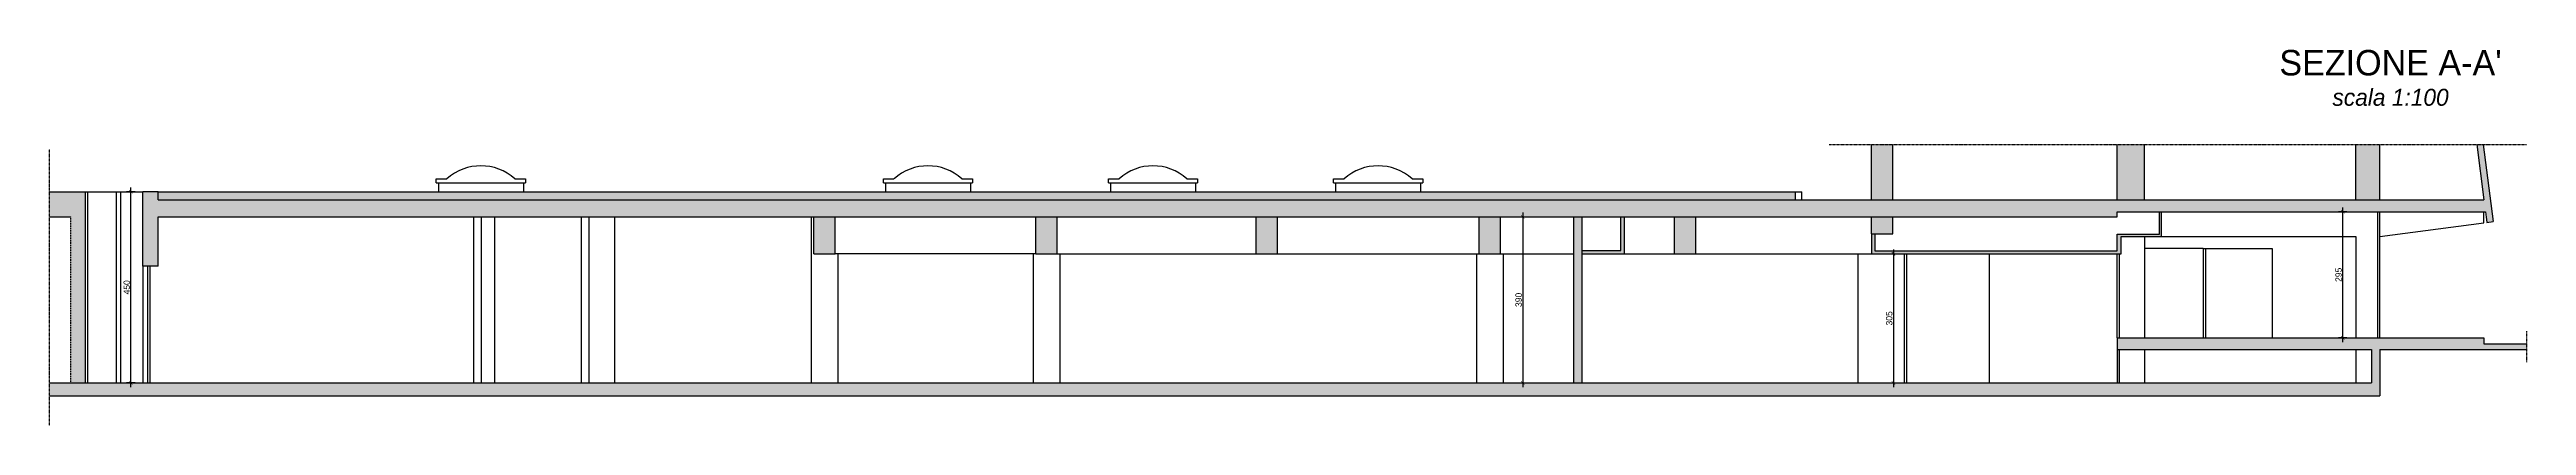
# Model space of a CAD drawing. Header units: millimetres. Extents: x 515 to 43442, y -1882 to 9936.
# Drawn here: x 765 to 6597, y 5268 to 6153 of the extents above; entities that cross this region are included whole.
import ezdxf

# ---------------------------------------------------------------- set-up
doc = ezdxf.new("R2010")
doc.units = ezdxf.units.MM
doc.linetypes.add('35', pattern=[1.5, 0.5, -0.25, 0.5, -0.25])
doc.linetypes.add('DASHDOT2', pattern=[0.5, 0.25, -0.125, 0, -0.125])
doc.layers.get('Defpoints').update_dxf_attribs({"color": 31})
for name, color, linetype in [('CAMP', 5, 'Continuous'), ('CAMP murantico', 161, 'Continuous'), ('INF', 8, 'Continuous'), ('Interni S', 2, 'Continuous'), ('PROS', 9, 'Continuous'), ('Q_100_ESECUTIVO', 3, 'Continuous'), ('SEZ', 170, 'Continuous'), ('Testi', 7, 'Continuous')]:
    doc.layers.add(name, color=color, linetype=linetype)
doc.layers.add('CAMP sez', color=9, linetype='Continuous', lineweight=15, true_color=0xbdbdbd)
doc.styles.add('T_ESE_q100', font='bahnschrift.ttf', dxfattribs={"height": 15})
doc.dimstyles.new('Quote al 100 arrotondate', dxfattribs={"dimscale": 0, "dimtxt": 15, "dimasz": 8, "dimexe": 10, "dimexo": 10, "dimgap": 2, "dimtad": 1, "dimdec": 0, "dimrnd": 5, "dimzin": 0, "dimdsep": 46, "dimtxsty": 'T_ESE_q100', "dimblk": 'ARCHTICK', "dimcen": 0.09, "dimdle": 10, "dimadec": 0, "dimazin": 0, "dimtfac": 1, "dimtdec": 0, "dimtofl": 0, "dimtmove": 2, "dimatfit": 3, "dimldrblk": 'ARCHTICK', "dimfxl": 10, "dimfxlon": 1, "dimtolj": 1, "dimtzin": 0, "dimlwd": -1, "dimlwe": -1, "dimarcsym": 0})

msp = doc.modelspace()

# ---------------------------------------------------------------- texts
at = {"layer": 'Testi', "attachment_point": 5, "style": 'T_ESE_q100'}
for s, insert, char_height in [("SEZIONE A-A'", (6276.7, 6121.6), 60), ('{\\fBahnschrift Light|b0|i1|c0|p34;scala 1:100}', (6276.7, 6040.3), 40)]:
    msp.add_mtext(s, dxfattribs=dict(at, insert=insert, char_height=char_height))

# ---------------------------------------------------------------- blocks, each defined once
blk = doc.blocks.new('_ArchTick')
at = {"color": 0, "linetype": 'ByBlock', "const_width": 0.15}
blk.add_lwpolyline([(-0.5, -0.5), (0.5, 0.5)], dxfattribs=at)
blk = doc.blocks.new('*D80')
at = {"layer": 'Defpoints', "color": 0, "transparency": 16777216}
for p in [(6164.1, 5771.4), (6194.7, 5771.4), (6194.7, 5474.4)]:
    blk.add_point(p, dxfattribs=at)
at = {"layer": 'Q_100_ESECUTIVO', "color": 0, "transparency": 16777216}
for p, q in [((6164.1, 5464.4), (6164.1, 5781.4)), ((6174.1, 5771.4), (6154.1, 5771.4)), ((6174.1, 5474.4), (6154.1, 5474.4))]:
    blk.add_line(p, q, dxfattribs=at)
at = {"layer": 'Q_100_ESECUTIVO', "color": 0, "transparency": 16777216, "xscale": 8, "yscale": 8, "zscale": 8}
for p, rotation in [((6164.1, 5771.4), 90), ((6164.1, 5474.4), 270)]:
    blk.add_blockref('_ArchTick', p, dxfattribs=dict(at, rotation=rotation))
at = {"layer": 'Q_100_ESECUTIVO', "color": 0, "transparency": 16777216, "insert": (6154.4, 5622.9), "char_height": 15, "attachment_point": 5, "rotation": 90, "style": 'T_ESE_q100'}
blk.add_mtext('\\A1;295', dxfattribs=at)
blk = doc.blocks.new('*D81')
at = {"layer": 'Defpoints', "color": 0, "transparency": 16777216}
for p in [(5054.7, 5672.4), (5022.7, 5368.4), (5106.2, 5368.4)]:
    blk.add_point(p, dxfattribs=at)
at = {"layer": 'Q_100_ESECUTIVO', "color": 0, "transparency": 16777216}
for p, q in [((5096.2, 5672.4), (5116.2, 5672.4)), ((5106.2, 5682.4), (5106.2, 5358.4)), ((5096.2, 5368.4), (5116.2, 5368.4))]:
    blk.add_line(p, q, dxfattribs=at)
at = {"layer": 'Q_100_ESECUTIVO', "color": 0, "transparency": 16777216, "xscale": 8, "yscale": 8, "zscale": 8}
for p, rotation in [((5106.2, 5672.4), 90), ((5106.2, 5368.4), 270)]:
    blk.add_blockref('_ArchTick', p, dxfattribs=dict(at, rotation=rotation))
at = {"layer": 'Q_100_ESECUTIVO', "color": 0, "transparency": 16777216, "insert": (5096.5, 5520.4), "char_height": 15, "attachment_point": 5, "rotation": 90, "style": 'T_ESE_q100'}
blk.add_mtext('\\A1;305', dxfattribs=at)
blk = doc.blocks.new('*D82')
at = {"layer": 'Defpoints', "color": 0, "transparency": 16777216}
for p in [(4181.2, 5759.4), (4181.2, 5368.4), (4233.5, 5368.4)]:
    blk.add_point(p, dxfattribs=at)
at = {"layer": 'Q_100_ESECUTIVO', "color": 0, "transparency": 16777216}
for p, q in [((4223.5, 5759.4), (4243.5, 5759.4)), ((4233.5, 5769.4), (4233.5, 5358.4)), ((4223.5, 5368.4), (4243.5, 5368.4))]:
    blk.add_line(p, q, dxfattribs=at)
at = {"layer": 'Q_100_ESECUTIVO', "color": 0, "transparency": 16777216, "xscale": 8, "yscale": 8, "zscale": 8}
for p, rotation in [((4233.5, 5759.4), 90), ((4233.5, 5368.4), 270)]:
    blk.add_blockref('_ArchTick', p, dxfattribs=dict(at, rotation=rotation))
at = {"layer": 'Q_100_ESECUTIVO', "color": 0, "transparency": 16777216, "insert": (4223.8, 5563.9), "char_height": 15, "attachment_point": 5, "rotation": 90, "style": 'T_ESE_q100'}
blk.add_mtext('\\A1;390', dxfattribs=at)
blk = doc.blocks.new('*D83')
at = {"layer": 'Defpoints', "color": 0, "transparency": 16777216}
for p in [(956.3, 5818.4), (984.3, 5818.4), (984.3, 5368.4)]:
    blk.add_point(p, dxfattribs=at)
at = {"layer": 'Q_100_ESECUTIVO', "color": 0, "transparency": 16777216}
for p, q in [((966.3, 5818.4), (946.3, 5818.4)), ((956.3, 5358.4), (956.3, 5828.4)), ((966.3, 5368.4), (946.3, 5368.4))]:
    blk.add_line(p, q, dxfattribs=at)
at = {"layer": 'Q_100_ESECUTIVO', "color": 0, "transparency": 16777216, "xscale": 8, "yscale": 8, "zscale": 8}
for p, rotation in [((956.3, 5818.4), 90), ((956.3, 5368.4), 270)]:
    blk.add_blockref('_ArchTick', p, dxfattribs=dict(at, rotation=rotation))
at = {"layer": 'Q_100_ESECUTIVO', "color": 0, "transparency": 16777216, "insert": (946.6, 5593.4), "char_height": 15, "attachment_point": 5, "rotation": 90, "style": 'T_ESE_q100'}
blk.add_mtext('\\A1;450', dxfattribs=at)

# ---------------------------------------------------------------- dimensions: what is measured, and where the dimension line sits
at = {"layer": 'Q_100_ESECUTIVO', "transparency": 33554687}
for base, p1, p2, picture, middle in [((956.3, 5818.4), (984.3, 5368.4), (984.3, 5818.4), '*D83', (946.6, 5593.4)), ((6164.1, 5771.4), (6194.7, 5474.4), (6194.7, 5771.4), '*D80', (6154.4, 5622.9)), ((4233.5, 5368.4), (4181.2, 5759.4), (4181.2, 5368.4), '*D82', (4223.8, 5563.9)), ((5106.2, 5368.4), (5054.7, 5672.4), (5022.7, 5368.4), '*D81', (5096.5, 5520.4))]:
    dim = msp.add_linear_dim(base=base, p1=p1, p2=p2, angle=90, dimstyle='Quote al 100 arrotondate', override={"dimscale": 1}, dxfattribs=at)
    dim.commit()
    dim.dimension.update_dxf_attribs({"geometry": picture, "text_midpoint": middle})

# ---------------------------------------------------------------- hatches: boundary and pattern name
at = {"layer": 'CAMP murantico'}
h = msp.add_hatch(dxfattribs=at)
h.set_pattern_fill('EARTH', color=256, scale=0.8, angle=45)
h.set_pattern_definition([(45, (10175.649, 1641.5456), (0, 7.184205), [5.08, -5.08]), (45, (10174.302, 1642.8927), (0, 7.184205), [5.08, -5.08]), (45, (10172.955, 1644.2397), (0, 7.184205), [5.08, -5.08]), (135, (10172.955, 1645.1377), (-7.184205, 0), [5.08, -5.08]), (135, (10174.302, 1646.485), (-7.184205, 0), [5.08, -5.08]), (135, (10175.649, 1647.832), (-7.184205, 0), [5.08, -5.08])])
h.paths.add_polyline_path([(4875.7, 5818.4), (1020.5, 5818.4), (1020.5, 5799.4), (4875.7, 5799.4)])
at = {"layer": 'CAMP sez'}
h = msp.add_hatch(color=256, dxfattribs=at)
h.dxf.hatch_style = 1
h.paths.add_polyline_path([(4472.7, 5759.4), (4464.7, 5759.4), (4464.7, 5680.4), (4372.7, 5680.4), (4372.7, 5672.4), (4472.7, 5672.4)], flags=17)
h.paths.add_polyline_path([(5637.7, 5447.4), (5632.7, 5447.4), (5632.7, 5368.4), (5637.7, 5368.4)], flags=17)
h.paths.add_polyline_path([(4372.7, 5759.4), (4352.7, 5759.4), (4352.7, 5368.4), (4372.7, 5368.4)])
h.paths.add_polyline_path([(5632.7, 5759.4), (5632.7, 5771.4), (6500.1, 5771.4), (6503.4, 5746.3), (6518.3, 5748.3), (6494.6, 5929.4), (6479.5, 5929.4), (6496.5, 5799.4), (1020.5, 5799.4), (1020.5, 5818.4), (984.3, 5818.4), (984.3, 5643.4), (1020.5, 5643.4), (1020.5, 5759.4)])
h.paths.add_polyline_path([(814.9, 5759.4), (814.9, 5368.4), (849.4, 5368.4), (849.4, 5818.4), (764.9, 5818.4), (764.9, 5759.4)])
h.paths.add_polyline_path([(6251.7, 5338.4), (6251.7, 5447.4), (6596.7, 5447.4), (6596.7, 5460.4), (6496.7, 5460.4), (6496.7, 5474.4), (5632.7, 5474.4), (5632.7, 5447.4), (6231.7, 5447.4), (6231.7, 5368.4), (764.9, 5368.4), (764.9, 5338.4)])
h.paths.add_polyline_path([(2564.2, 5672.4), (2614.2, 5672.4), (2614.2, 5759.4), (2564.2, 5759.4)], flags=17)
h.paths.add_polyline_path([(3137.2, 5759.4), (3087.2, 5759.4), (3087.2, 5672.4), (3137.2, 5672.4)], flags=17)
h.paths.add_polyline_path([(3656.2, 5759.4), (3606.2, 5759.4), (3606.2, 5672.4), (3656.2, 5672.4)], flags=17)
h.paths.add_polyline_path([(4590.7, 5759.4), (4590.7, 5672.4), (4640.7, 5672.4), (4640.7, 5759.4)], flags=17)
h.paths.add_polyline_path([(4181.2, 5759.4), (4131.2, 5759.4), (4131.2, 5672.4), (4181.2, 5672.4)], flags=17)
h.paths.add_polyline_path([(5104.7, 5759.4), (5054.7, 5759.4), (5054.7, 5719.4), (5104.7, 5719.4)], flags=16)
h.paths.add_polyline_path([(5104.7, 5799.4), (5104.7, 5929.4), (5054.7, 5929.4), (5054.7, 5799.4)], flags=16)
h.paths.add_polyline_path([(5697.7, 5929.4), (5632.7, 5929.4), (5632.7, 5799.4), (5697.7, 5799.4)], flags=17)
h.paths.add_polyline_path([(6251.7, 5929.4), (6194.7, 5929.4), (6194.7, 5799.4), (6251.7, 5799.4)], flags=17)
h.paths.add_polyline_path([(5732.7, 5718.4), (5632.7, 5718.4), (5632.7, 5679.4), (5062.7, 5679.4), (5062.7, 5719.4), (5054.7, 5719.4), (5054.7, 5672.4), (5642.7, 5672.4), (5642.7, 5713.4), (5737.7, 5713.4), (5737.7, 5771.4), (5732.7, 5771.4)], flags=17)

# ---------------------------------------------------------------- linework, layer by layer
at = {"layer": 'CAMP', "color": 8}
for p, q in [((6246.7, 5474.4), (6246.7, 5771.4)), ((6251.7, 5474.4), (6251.7, 5771.4))]:
    msp.add_line(p, q, dxfattribs=at)
at = {"layer": 'CAMP murantico'}
msp.add_line((1020.5, 5818.4), (4875.7, 5818.4), dxfattribs=at)
at = {"layer": 'INF'}
for p, q in [((849.4, 5818.4), (984.3, 5818.4)), ((854.4, 5818.4), (854.4, 5368.4)), ((921.4, 5818.4), (921.4, 5368.4)), ((932, 5818.4), (932, 5368.4)), ((1781.3, 5759.4), (1781.3, 5368.4)), ((2034.4, 5759.4), (2034.4, 5368.4)), ((2557.7, 5759.4), (2557.7, 5368.4)), ((6251.7, 5713.4), (6496.7, 5745.4)), ((6496.7, 5745.4), (6496.7, 5771.4)), ((2620.7, 5672.4), (2620.7, 5368.4)), ((3080.7, 5672.4), (3080.7, 5368.4)), ((3137.2, 5672.4), (3606.2, 5672.4)), ((3143.7, 5672.4), (3143.7, 5368.4)), ((3656.2, 5672.4), (4131.2, 5672.4)), ((4124.7, 5672.4), (4124.7, 5368.4)), ((4181.2, 5672.4), (4352.7, 5672.4)), ((4187.7, 5672.4), (4187.7, 5368.4)), ((4472.7, 5672.4), (4590.7, 5672.4)), ((4640.7, 5672.4), (5054.7, 5672.4)), ((5022.7, 5672.4), (5022.7, 5368.4)), ((5697.7, 5713.4), (5697.7, 5474.4)), ((5737.7, 5713.4), (6194.7, 5713.4)), ((6194.7, 5713.4), (6194.7, 5474.4)), ((984.3, 5643.4), (984.3, 5368.4)), ((995.2, 5643.4), (995.2, 5368.4)), ((1001.2, 5643.4), (1001.2, 5368.4)), ((5697.7, 5447.4), (5697.7, 5368.4)), ((6194.7, 5447.4), (6194.7, 5368.4))]:
    msp.add_line(p, q, dxfattribs=at)
at = {"layer": 'Interni S'}
for p, q in [((1675.5, 5848.4), (1700.5, 5848.4)), ((1675.5, 5839.4), (1675.5, 5848.4)), ((1675.5, 5839.4), (1885.5, 5839.4)), ((1680.5, 5839.4), (1680.5, 5818.4)), ((1860.5, 5848.4), (1885.5, 5848.4)), ((1880.5, 5839.4), (1880.5, 5818.4)), ((1885.5, 5848.4), (1885.5, 5839.4)), ((2728.1, 5848.4), (2753.1, 5848.4)), ((2728.1, 5839.4), (2728.1, 5848.4)), ((2728.1, 5839.4), (2938.1, 5839.4)), ((2733.1, 5839.4), (2733.1, 5818.4)), ((2913.1, 5848.4), (2938.1, 5848.4)), ((2933.1, 5839.4), (2933.1, 5818.4)), ((2938.1, 5848.4), (2938.1, 5839.4)), ((3257.9, 5848.4), (3282.9, 5848.4)), ((3257.9, 5839.4), (3257.9, 5848.4)), ((3257.9, 5839.4), (3467.9, 5839.4)), ((3262.9, 5839.4), (3262.9, 5818.4)), ((3442.9, 5848.4), (3467.9, 5848.4)), ((3462.9, 5839.4), (3462.9, 5818.4)), ((3467.9, 5848.4), (3467.9, 5839.4)), ((3787.9, 5848.4), (3812.9, 5848.4)), ((3787.9, 5839.4), (3787.9, 5848.4)), ((3787.9, 5839.4), (3997.9, 5839.4)), ((3792.9, 5839.4), (3792.9, 5818.4)), ((3972.9, 5848.4), (3997.9, 5848.4)), ((3992.9, 5839.4), (3992.9, 5818.4)), ((3997.9, 5848.4), (3997.9, 5839.4)), ((1763.3, 5759.4), (1763.3, 5368.4)), ((1812.8, 5759.4), (1812.8, 5368.4)), ((2016.4, 5759.4), (2016.4, 5368.4)), ((2094.8, 5759.4), (2094.8, 5368.4)), ((3087.2, 5672.4), (2614.2, 5672.4)), ((5332.7, 5368.4), (5332.7, 5672.4)), ((5835.7, 5684.4), (5697.7, 5684.4)), ((5840.7, 5684.4), (5997.7, 5684.4)), ((5997.7, 5684.4), (5997.7, 5474.4))]:
    msp.add_line(p, q, dxfattribs=at)
for centre in [(1780.5, 5760.7), (2833.1, 5760.7), (3362.9, 5760.7), (3892.9, 5760.7)]:
    msp.add_arc(centre, 118.7, 47.6373, 132.3627, dxfattribs=at)
at = {"layer": 'PROS'}
for p, q in [((5131.7, 5672.4), (5131.7, 5368.4)), ((5136.7, 5672.4), (5136.7, 5368.4)), ((5632.7, 5474.4), (5632.7, 5672.4)), ((5637.7, 5672.4), (5637.7, 5474.4)), ((5835.7, 5684.4), (5835.7, 5474.4)), ((5835.7, 5684.4), (5840.7, 5684.4)), ((5840.7, 5684.4), (5840.7, 5474.4))]:
    msp.add_line(p, q, dxfattribs=at)
at = {"layer": 'SEZ', "linetype": 'DASHDOT2'}
for p, q in [((764.9, 5268.4), (764.9, 5918.4)), ((4954.7, 5929.4), (6596.7, 5929.4))]:
    msp.add_line(p, q, dxfattribs=at)
at = {"layer": 'SEZ'}
for p, q in [((5054.7, 5799.4), (5054.7, 5929.4)), ((5104.7, 5799.4), (5104.7, 5929.4)), ((5632.7, 5799.4), (5632.7, 5929.4)), ((5697.7, 5799.4), (5697.7, 5929.4)), ((6194.7, 5799.4), (6194.7, 5929.4)), ((6251.7, 5799.4), (6251.7, 5929.4)), ((6479.5, 5929.4), (6496.5, 5799.4)), ((6494.6, 5929.4), (6518.3, 5748.3)), ((764.9, 5818.4), (849.4, 5818.4)), ((849.4, 5368.4), (849.4, 5818.4)), ((984.3, 5643.4), (984.3, 5818.4)), ((1020.5, 5818.4), (984.3, 5818.4)), ((1020.5, 5799.4), (1020.5, 5818.4)), ((1020.5, 5799.4), (6496.5, 5799.4)), ((4875.7, 5799.4), (4875.7, 5818.4)), ((4875.7, 5818.4), (4890.7, 5818.4)), ((4890.7, 5799.4), (4890.7, 5818.4)), ((764.9, 5759.4), (814.9, 5759.4)), ((1020.5, 5759.4), (5632.7, 5759.4)), ((1020.5, 5643.4), (1020.5, 5759.4)), ((2564.2, 5672.4), (2564.2, 5759.4)), ((2614.2, 5672.4), (2614.2, 5759.4)), ((3087.2, 5672.4), (3087.2, 5759.4)), ((3137.2, 5672.4), (3137.2, 5759.4)), ((3606.2, 5672.4), (3606.2, 5759.4)), ((3656.2, 5672.4), (3656.2, 5759.4)), ((4131.2, 5672.4), (4131.2, 5759.4)), ((4181.2, 5672.4), (4181.2, 5759.4)), ((4352.7, 5759.4), (4352.7, 5368.4)), ((4372.7, 5759.4), (4372.7, 5368.4)), ((4464.7, 5680.4), (4464.7, 5759.4)), ((4472.7, 5672.4), (4472.7, 5759.4)), ((4590.7, 5672.4), (4590.7, 5759.4)), ((4640.7, 5672.4), (4640.7, 5759.4)), ((5054.7, 5719.4), (5054.7, 5759.4)), ((5054.7, 5719.4), (5104.7, 5719.4)), ((5054.7, 5719.4), (5054.7, 5672.4)), ((5062.7, 5719.4), (5062.7, 5679.4)), ((5104.7, 5719.4), (5104.7, 5759.4)), ((5632.7, 5771.4), (6500.1, 5771.4)), ((5632.7, 5759.4), (5632.7, 5771.4)), ((5632.7, 5679.4), (5632.7, 5718.4)), ((5632.7, 5718.4), (5732.7, 5718.4)), ((5732.7, 5718.4), (5732.7, 5771.4)), ((5737.7, 5713.4), (5737.7, 5771.4)), ((6500.1, 5771.4), (6503.4, 5746.3)), ((6501.7, 5759.4), (6503.4, 5746.3)), ((6503.4, 5746.3), (6518.3, 5748.3)), ((2564.2, 5672.4), (2614.2, 5672.4)), ((3087.2, 5672.4), (3137.2, 5672.4)), ((3606.2, 5672.4), (3656.2, 5672.4)), ((4131.2, 5672.4), (4181.2, 5672.4)), ((4372.7, 5680.4), (4464.7, 5680.4)), ((4372.7, 5672.4), (4472.7, 5672.4)), ((4590.7, 5672.4), (4640.7, 5672.4)), ((5054.7, 5672.4), (5642.7, 5672.4)), ((5062.7, 5679.4), (5632.7, 5679.4)), ((5642.7, 5672.4), (5642.7, 5713.4)), ((5642.7, 5713.4), (5737.7, 5713.4)), ((1020.5, 5643.4), (984.3, 5643.4)), ((5632.7, 5474.4), (5632.7, 5368.4)), ((5632.7, 5474.4), (6496.7, 5474.4)), ((5632.7, 5447.4), (6231.7, 5447.4)), ((5637.7, 5447.4), (5637.7, 5368.4)), ((6231.7, 5447.4), (6231.7, 5368.4)), ((6251.7, 5447.4), (6596.7, 5447.4)), ((6251.7, 5447.4), (6251.7, 5338.4)), ((6496.7, 5474.4), (6496.7, 5460.4)), ((6496.7, 5460.4), (6596.7, 5460.4)), ((764.9, 5368.4), (6231.7, 5368.4)), ((764.9, 5338.4), (6251.7, 5338.4))]:
    msp.add_line(p, q, dxfattribs=at)
at = {"layer": 'SEZ', "linetype": '35', "ltscale": 0.3}
msp.add_line((814.9, 5368.4), (814.9, 5759.4), dxfattribs=at)
at = {"layer": 'SEZ', "linetype": 'DASHDOT2', "ltscale": 0.5}
msp.add_line((6596.7, 5490.4), (6596.7, 5417.4), dxfattribs=at)

msp.set_redraw_order([(e.dxf.handle, doc.entitydb.next_handle()) for e in msp.query("TEXT MTEXT ATTDEF DIMENSION ARC_DIMENSION")])  # texts and dimensions are drawn at this point

doc.saveas('drawing.dxf')
